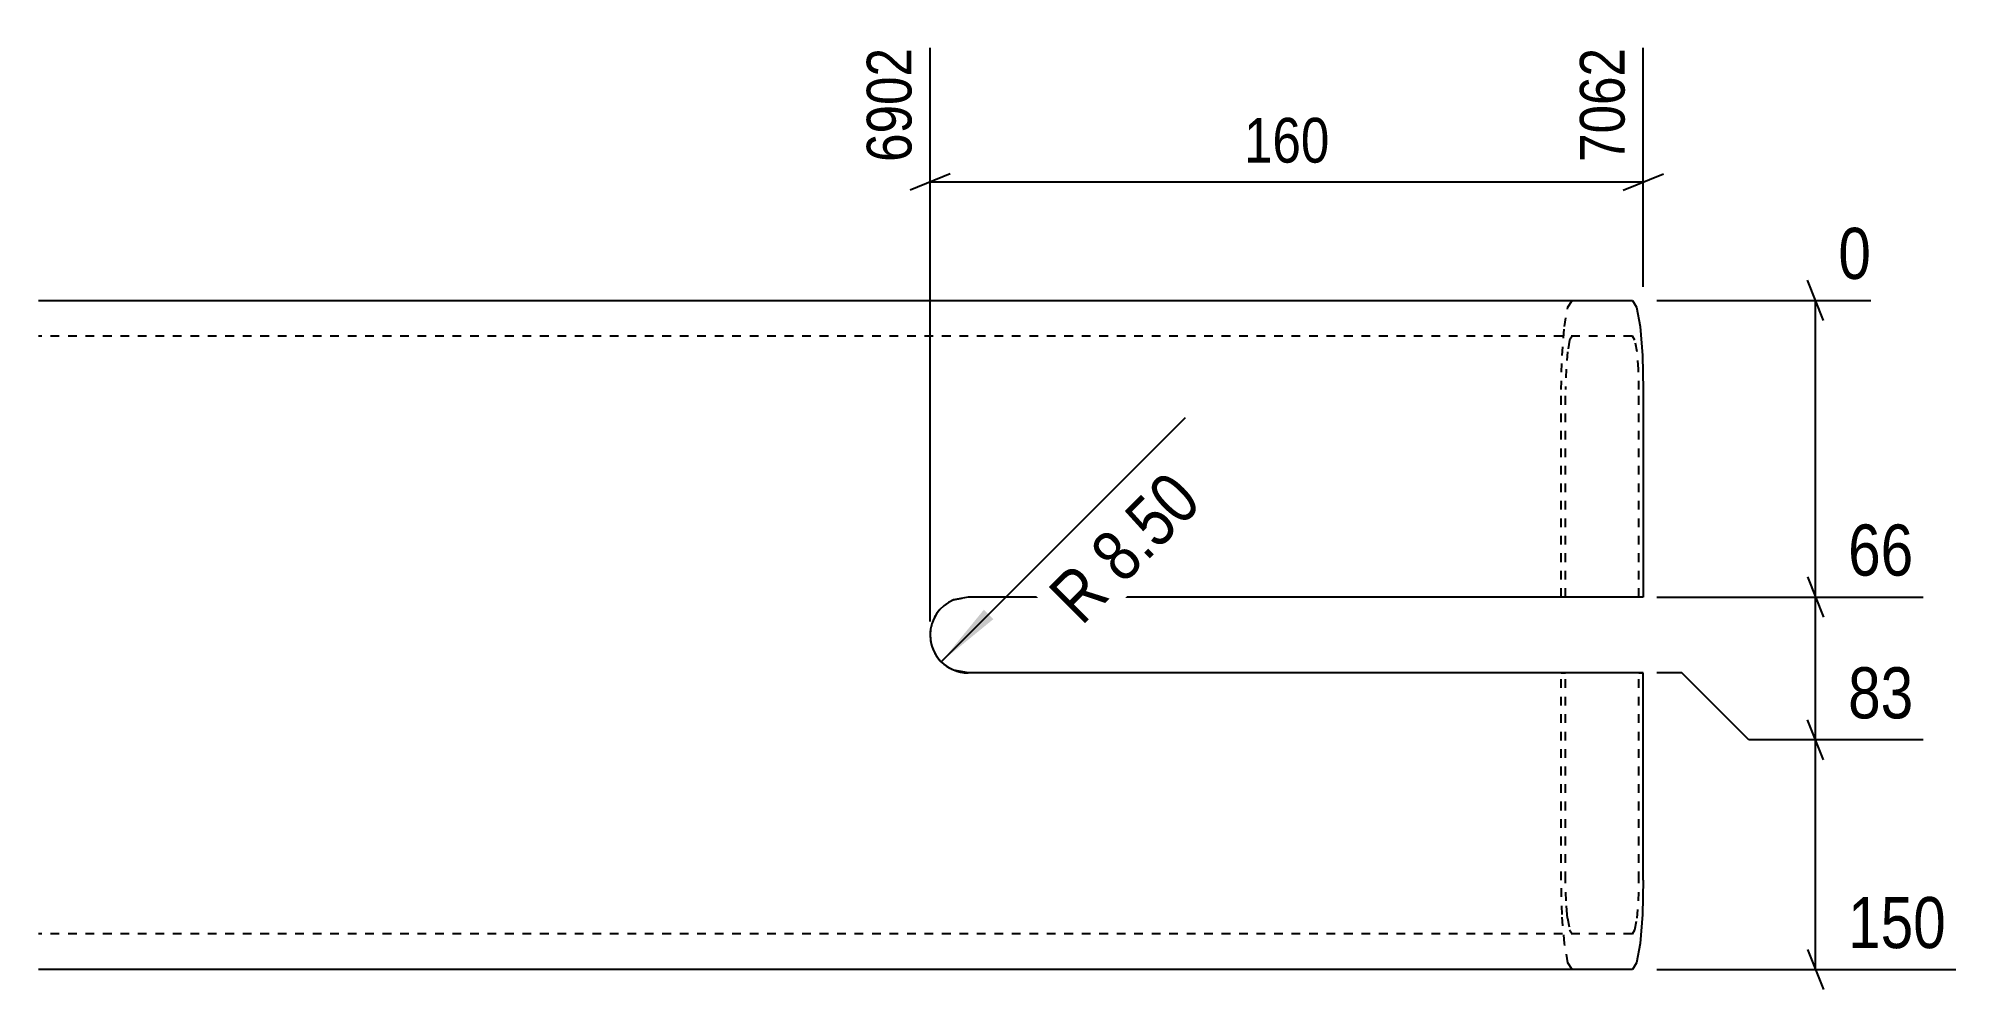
# Model space of a CAD drawing. Header units: millimetres. Extents: x 9 to 20277, y 7 to 257.
# Drawn here: x 6711 to 7141.2, y 9 to 222.2 of the extents above; entities that cross this region are included whole.
import ezdxf

# ---------------------------------------------------------------- set-up
doc = ezdxf.new("R2010")
doc.units = ezdxf.units.MM
doc.linetypes.add('DXK_LINE_DOT2', pattern=[3.9198, 1.9599, -1.9599])
doc.layers.add('MÅLSÆTNING', color=7, linetype='Continuous')
doc.layers.add('STÅL', color=7, linetype='Continuous')
doc.styles.add('Arial Narrow', font='ARIALN.TTF', dxfattribs={"height": 0.2})

msp = doc.modelspace()

# ---------------------------------------------------------------- hatches: boundary and pattern name
at = {"layer": 'MÅLSÆTNING', "linetype": 'Continuous'}
msp.add_hatch(color=7, dxfattribs=at).paths.add_polyline_path([(6925.16, 92.04), (6913.49, 82.49), (6923.04, 94.16)])

# ---------------------------------------------------------------- linework, layer by layer
at = {"layer": 'MÅLSÆTNING', "color": 7, "linetype": 'Continuous'}
for p, q in [((6911, 91.5), (6911, 220.12)), ((7070.92, 166.5), (7070.92, 220.12)), ((6915.5, 191.83), (6906.5, 188.23)), ((6911, 190.03), (7070.92, 190.03)), ((7066.42, 188.23), (7075.42, 191.83)), ((7111.36, 159), (7107.76, 168)), ((7073.92, 163.5), (7121.97, 163.5)), ((7109.56, 97), (7109.56, 163.5)), ((6913.49, 82.49), (6968.27, 137.27)), ((7107.76, 101.5), (7111.36, 92.5)), ((7107.76, 101.5), (7111.36, 92.5)), ((7073.92, 97), (7133.66, 97)), ((7073.92, 97), (7133.66, 97)), ((7109.56, 65), (7109.56, 97)), ((7079.56, 80), (7073.92, 80)), ((7079.56, 80), (7073.92, 80)), ((7094.56, 65), (7079.56, 80)), ((7094.56, 65), (7079.56, 80)), ((7111.36, 60.5), (7107.76, 69.5)), ((7111.36, 60.5), (7107.76, 69.5)), ((7133.66, 65), (7094.56, 65)), ((7133.66, 65), (7094.56, 65)), ((7109.56, 13.5), (7109.56, 65)), ((7107.76, 18), (7111.36, 9)), ((7073.92, 13.5), (7140.97, 13.5))]:
    msp.add_line(p, q, dxfattribs=at)
msp.add_arc((6919.5, 88.5), 8.5, 180, 270, dxfattribs=at)
at = {"layer": 'STÅL', "color": 2, "linetype": 'Continuous'}
for p, q in [((6711, 163.5), (7068.47, 163.5)), ((7068.47, 163.5), (7069.41, 161.98)), ((7069.41, 161.98), (7070.2, 157.64)), ((7070.2, 157.64), (7070.74, 151.15)), ((7070.74, 151.15), (7070.92, 143.5)), ((7070.92, 143.5), (7070.92, 97)), ((6919.5, 97), (6916.25, 96.35)), ((7070.92, 97), (6919.5, 97)), ((6916.25, 80.65), (6919.5, 80)), ((7070.92, 80), (6919.5, 80)), ((7070.92, 33.5), (7070.92, 80)), ((7070.92, 33.5), (7070.74, 25.85)), ((7070.74, 25.85), (7070.2, 19.36)), ((7070.2, 19.36), (7069.41, 15.02)), ((7068.47, 13.5), (6711, 13.5)), ((7069.41, 15.02), (7068.47, 13.5))]:
    msp.add_line(p, q, dxfattribs=at)
at = {"layer": 'STÅL', "color": 7, "linetype": 'DXK_LINE_DOT2'}
for p, q in [((7054.02, 161.98), (7054.96, 163.5)), ((7053.22, 157.64), (7054.02, 161.98)), ((7068.47, 155.5), (6711, 155.5)), ((7052.69, 151.15), (7053.22, 157.64)), ((7054.96, 155.5), (7054.4, 154.59)), ((7069.03, 154.59), (7068.47, 155.5)), ((7052.5, 143.5), (7052.69, 151.15)), ((7053.92, 151.99), (7053.6, 148.09)), ((7054.4, 154.59), (7053.92, 151.99)), ((7069.51, 151.99), (7069.03, 154.59)), ((7069.83, 148.09), (7069.51, 151.99)), ((7053.6, 148.09), (7053.49, 143.5)), ((7069.94, 143.5), (7069.83, 148.09)), ((7052.5, 97), (7052.5, 143.5)), ((7053.49, 97), (7053.49, 143.5)), ((7069.94, 97), (7069.94, 143.5)), ((6916.25, 96.35), (6919.5, 97)), ((6919.5, 80), (6916.25, 80.65)), ((7052.5, 33.5), (7052.5, 80)), ((7052.5, 80), (7053.49, 80)), ((7053.49, 33.5), (7053.49, 80)), ((7069.94, 33.5), (7069.94, 80)), ((7069.94, 80), (7070.92, 80)), ((7052.69, 25.85), (7052.5, 33.5)), ((7053.6, 28.91), (7053.49, 33.5)), ((7069.83, 28.91), (7069.94, 33.5)), ((7053.22, 19.36), (7052.69, 25.85)), ((7053.85, 25.85), (7053.6, 28.91)), ((7053.92, 25.01), (7053.85, 25.85)), ((7069.51, 25.01), (7069.83, 28.91)), ((7053.92, 25.01), (7054.4, 22.41)), ((7054.4, 22.41), (7054.96, 21.5)), ((7068.47, 21.5), (7069.03, 22.41)), ((7069.03, 22.41), (7069.51, 25.01)), ((7068.47, 21.5), (6711, 21.5)), ((7054.02, 15.02), (7053.22, 19.36)), ((7054.96, 13.5), (7054.02, 15.02))]:
    msp.add_line(p, q, dxfattribs=at)
at = {"layer": 'STÅL', "color": 2, "linetype": 'Continuous'}
msp.add_arc((6919.5, 88.5), 8.5, 112.5, 247.5, dxfattribs=at)
at = {"layer": 'STÅL', "color": 7, "linetype": 'DXK_LINE_DOT2'}
msp.add_arc((6919.5, 88.5), 8.5, 112.5, 247.5, dxfattribs=at)

# ---------------------------------------------------------------- wipeouts: each hides what was drawn before it
at = {"color": 0}
msp.add_wipeout([(7002.66, 192.28), (7002.66, 206.98), (6979.26, 206.98), (6979.26, 192.28)], dxfattribs=at).dxf.layer = 'MÅLSÆTNING'
at = {"color": 0, "linetype": 'Continuous'}
for points in [[(7133.87, 99.4), (7133.87, 116.2), (7114.45, 116.2), (7114.45, 99.4)], [(7133.87, 67.4), (7133.87, 84.2), (7114.45, 84.2), (7114.45, 67.4)], [(7141.18, 15.9), (7141.18, 32.7), (7114.45, 32.7), (7114.45, 15.9)]]:
    msp.add_wipeout(points, dxfattribs=at).dxf.layer = 'MÅLSÆTNING'

# ---------------------------------------------------------------- next in the draw order: texts
at = {"layer": 'MÅLSÆTNING', "color": 3, "style": 'Arial Narrow'}
msp.add_text('160', height=10.021, dxfattribs=at).set_placement((6981.36, 194.38))
at = {"layer": 'MÅLSÆTNING', "color": 3, "linetype": 'Continuous', "style": 'Arial Narrow'}
for s, p in [('66', (7116.85, 101.8)), ('83', (7116.85, 69.8)), ('150', (7116.85, 18.3))]:
    msp.add_text(s, height=11.453, dxfattribs=at).set_placement(p)

# ---------------------------------------------------------------- next in the draw order: wipeouts: each hides what was drawn before it
at = {"color": 0, "linetype": 'Continuous'}
for points in [[(6908.9, 222.22), (6894.2, 222.22), (6894.2, 192.43), (6908.9, 192.43)], [(7068.82, 222.22), (7054.12, 222.22), (7054.12, 192.43), (7068.82, 192.43)], [(7124.37, 165.9), (7124.37, 182.7), (7112.26, 182.7), (7112.26, 165.9)]]:
    msp.add_wipeout(points, dxfattribs=at).dxf.layer = 'MÅLSÆTNING'
at = {"color": 0}
msp.add_wipeout([(6975.74, 117.8), (6963.86, 129.68), (6933.07, 98.89), (6944.95, 87.01)], dxfattribs=at).dxf.layer = 'MÅLSÆTNING'

# ---------------------------------------------------------------- next in the draw order: texts
at = {"layer": 'MÅLSÆTNING', "color": 3, "linetype": 'Continuous', "style": 'Arial Narrow'}
for s, p in [('6902', (6906.8, 194.53)), ('7062', (7066.72, 194.53))]:
    msp.add_text(s, height=10.021, rotation=90.0002, dxfattribs=at).set_placement(p)
msp.add_text('0', height=11.45, dxfattribs=at).set_placement((7114.66, 168.3))
at = {"layer": 'MÅLSÆTNING', "color": 3, "style": 'Arial Narrow'}
msp.add_text('R 8.50', height=11.453, rotation=45.0001, dxfattribs=at).set_placement((6944.95, 90.4))

doc.saveas('drawing.dxf')
